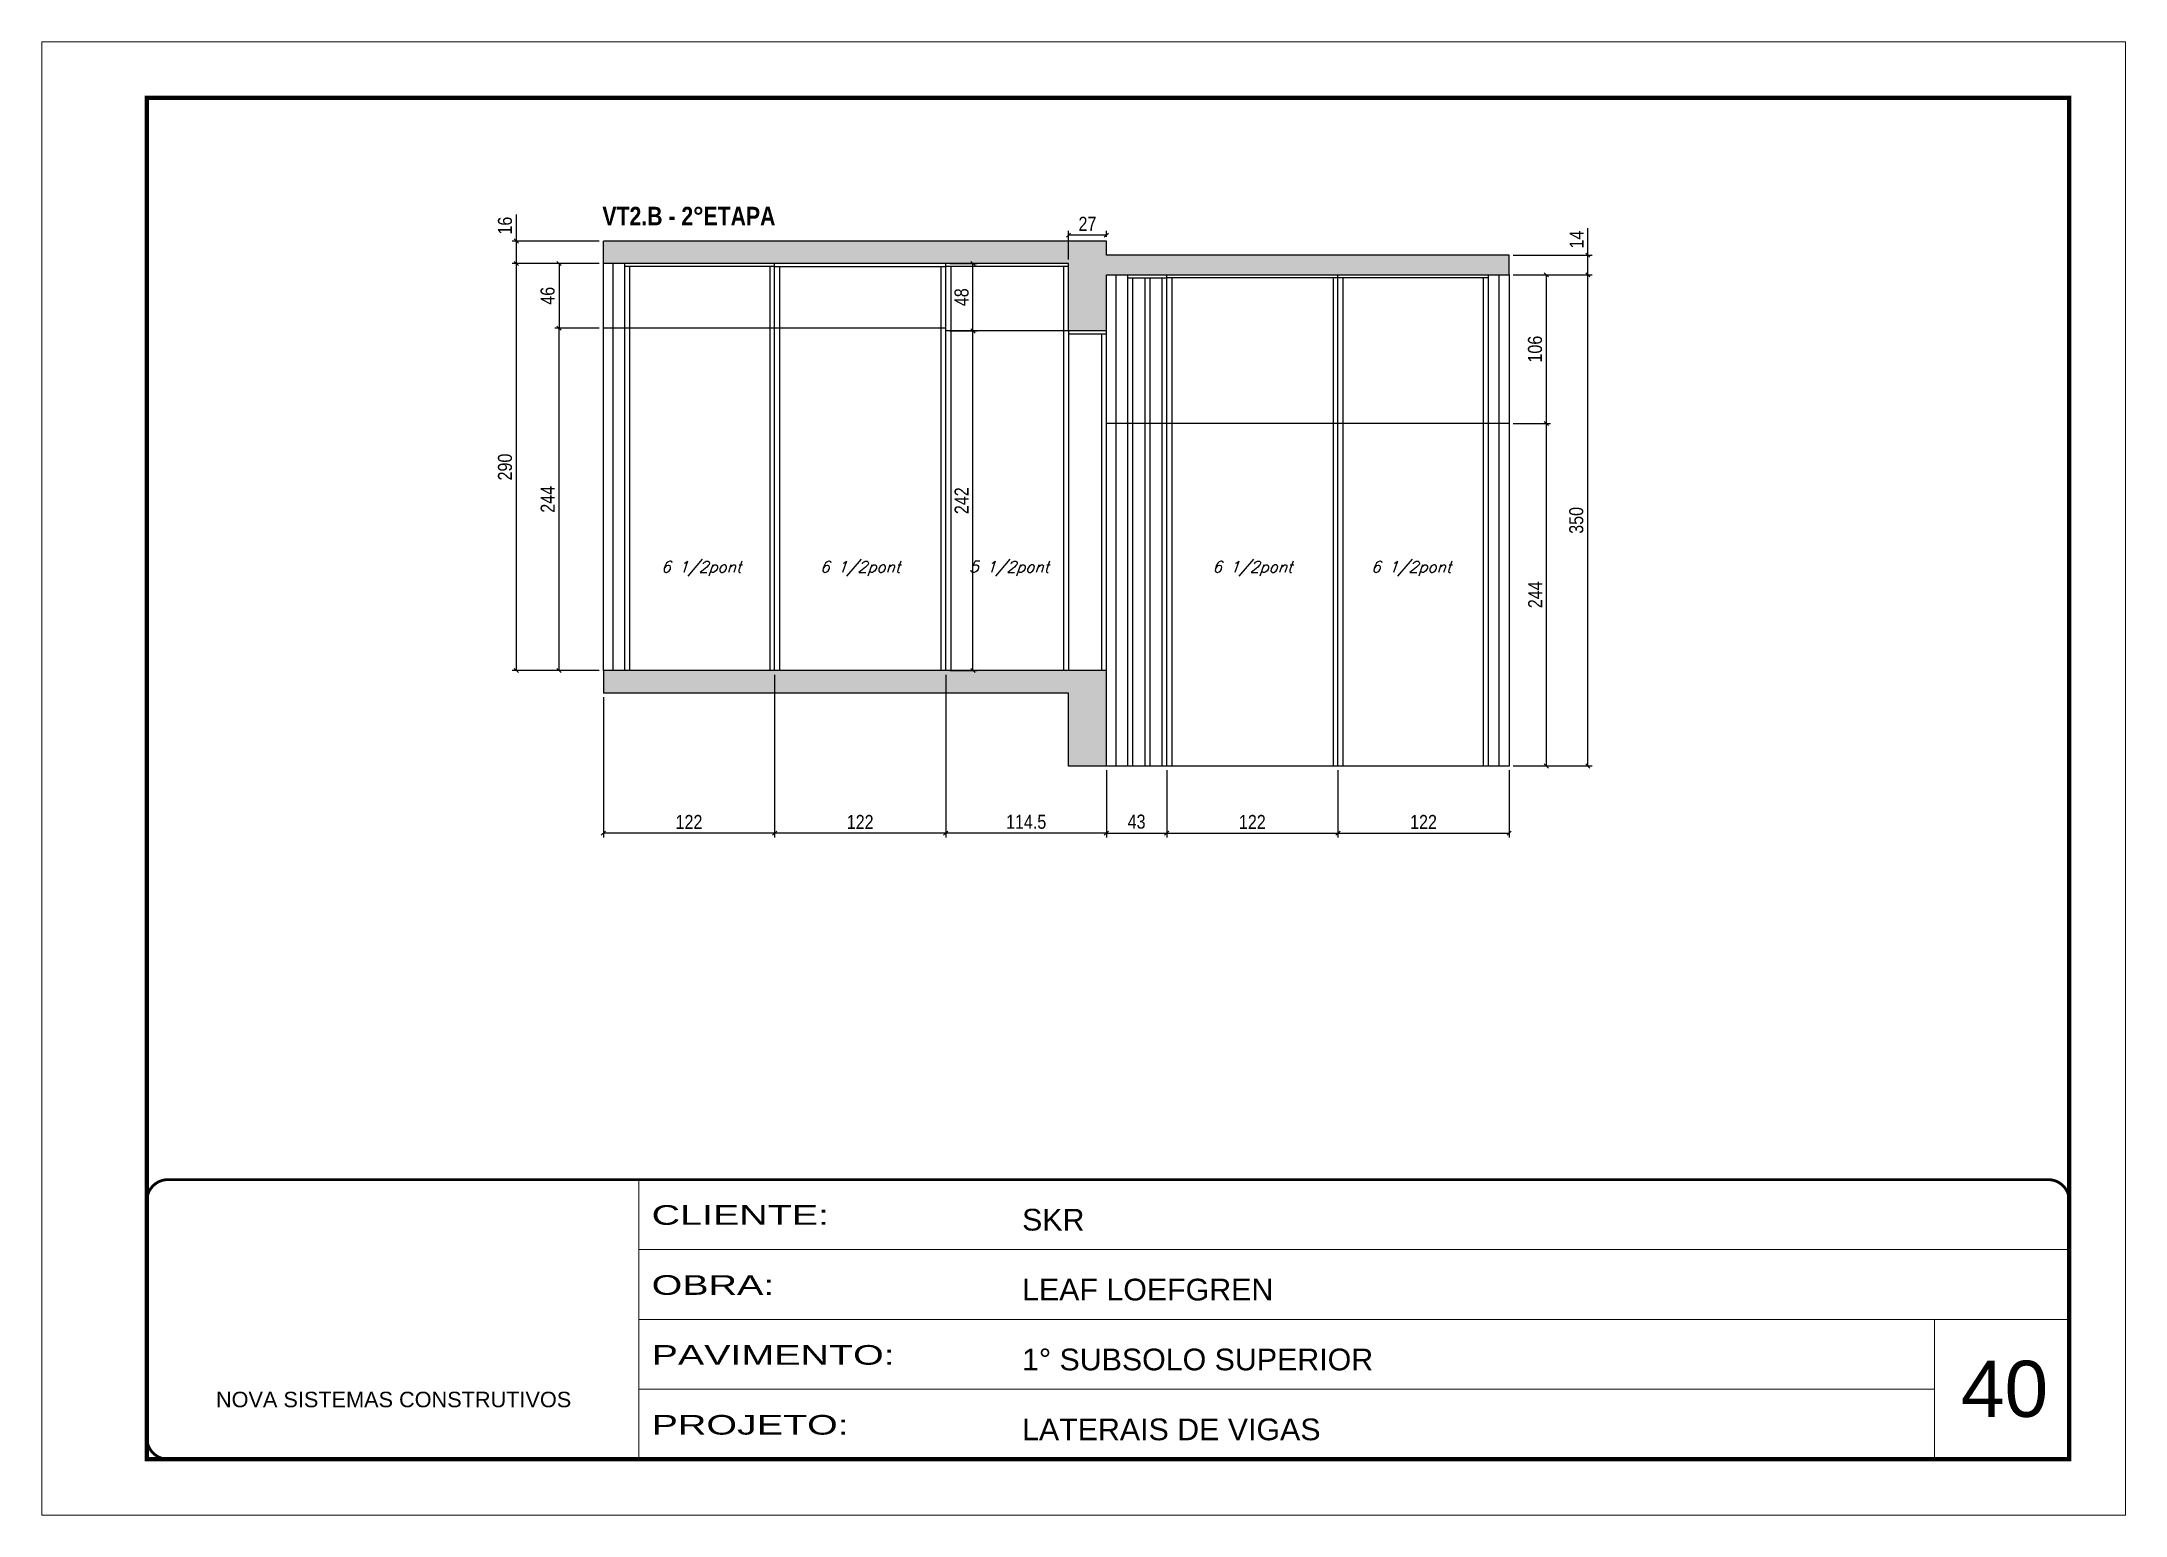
# Model space of a CAD drawing. Extents: x 3309 to 9590, y -2522 to 14608.
# Drawn here: x 8064 to 9549, y 3221 to 4271 of the extents above; entities that cross this region are included whole.
import ezdxf

# ---------------------------------------------------------------- set-up
doc = ezdxf.new("R2010")
doc.units = 0
doc.linetypes.add('CONTINUO', pattern=[0])
doc.linetypes.add('DASHED', pattern=[0.75, 0.5, -0.25])
for name, color, linetype, lineweight in [('CARIMBO', 255, 'Continuous', 9), ('Folhas', 255, 'Continuous', 9), ('SARRAFO DE PRESSAO', 251, 'DASHED', 9)]:
    doc.layers.add(name, color=color, linetype=linetype, lineweight=lineweight)
for name, color, linetype in [('COTA', 241, 'Continuous'), ('NOMENCLATURA', 7, 'Continuous'), ('Painéis', 200, 'Continuous'), ('SARR_2.2x7', 40, 'Continuous'), ('SARR_3.5x7', 81, 'Continuous'), ('texto', 7, 'Continuous')]:
    doc.layers.add(name, color=color, linetype=linetype)
doc.styles.add('ARIAL', font='arial.ttf')
doc.styles.add('COTA TECNICA', font='techl___.ttf', dxfattribs={"height": 10})
doc.styles.add('Romans', font='romans.shx')
doc.styles.add('TECNICA', font='techb___.ttf', dxfattribs={"height": 10})
doc.styles.add('Tecnologia', font='')
doc.styles.get('Tecnologia').set_extended_font_data('Forgotten Futurist')
doc.dimstyles.new('PAINEL', dxfattribs={"dimtxt": 10, "dimasz": 3, "dimexe": 3, "dimexo": 3, "dimgap": 3, "dimtad": 1, "dimdec": 1, "dimzin": 12, "dimdsep": 46, "dimtxsty": 'COTA TECNICA', "dimblk1": 'OBLIQUE', "dimblk2": 'OBLIQUE', "dimsah": 1, "dimcen": 0.9, "dimclrd": 4, "dimclre": 4, "dimclrt": 240, "dimadec": 1, "dimazin": 3, "dimtfac": 1, "dimtdec": 1, "dimtmove": 0, "dimatfit": 3, "dimfxl": 1, "dimtolj": 1, "dimtzin": 12, "dimarcsym": 0})
pattern_1 = [(50, (89.583, -64.5), (5.46554, -0.4781726), [0.5715, -6.2865]), (355, (89.583, -64.5), (-1.0573026, 5.7317054), [0.4572, -5.0292175]), (100.451445, (90.0384, -64.54), (4.4082374, 5.2535326), [0.4857003, -5.3427073]), (46.1842, (89.583, -62.976), (8.132371, -1.26127), [0.85725, -9.42975]), (96.63556, (90.2606, -63.081), (7.122124, 7.422784), [0.728551, -8.014068]), (351.18415, (89.583, -62.976), (7.122124, 7.422784), [0.685799, -7.543792]), (21, (90.345, -63.357), (4.5484317, -3.067956), [0.5715, -6.2865]), (326, (90.345, -63.357), (1.854061, 5.525639), [0.4572, -5.0292]), (71.451445, (90.724, -63.613), (6.4024926, 2.457683), [0.4857003, -5.342698]), (37.5, (89.5829, -64.5001), (0.0926581, 2.53665117), [0, -4.96824, 0, -5.1054, 0, -5.04825]), (7.5, (89.583, -64.5001), (2.0045899, 3.00541724), [0, -2.91084, 0, -4.85394, 0, -1.92405]), (327.5, (87.8836, -64.5001), (4.06771786, -0.1718623), [0, -1.905, 0, -5.9436, 0, -7.8867]), (317.5, (87.1216, -64.5), (4.4438754, 0.7627947), [0, -2.4765, 0, -3.94716, 0, -5.6007])]

msp = doc.modelspace()

# ---------------------------------------------------------------- texts
at = {"layer": 'CARIMBO', "style": 'ARIAL'}
msp.add_text('40', height=40, dxfattribs=at).set_placement((9432.23, 3290.83))
at = {"layer": 'NOMENCLATURA', "style": 'TECNICA'}
msp.add_text('VT2.B - 2°ETAPA', height=13.2, dxfattribs=at).set_placement((8464, 4139.83))
at = {"layer": 'texto', "color": 2, "char_height": 8, "attachment_point": 5, "style": 'Romans'}
for s, insert in [('{\\Q19;\\C256;6 1/2pont}', (8534.43, 3895.22)), ('{\\Q19;\\C256;6 1/2pont}', (8647.72, 3895.22)), ('{\\Q19;\\C256;5 1/2pont}', (8753.77, 3895.22)), ('{\\Q19;\\C256;6 1/2pont}', (8927.22, 3895.22)), ('{\\Q19;\\C256;6 1/2pont}', (9040.41, 3895.22))]:
    msp.add_mtext(s, dxfattribs=dict(at, insert=insert))

# ---------------------------------------------------------------- blocks, each defined once
blk = doc.blocks.new('9999999999')
at = {"color": 30, "linetype": 'CONTINUO'}
for p, q in [((98564.6, 34230.2), (98564.6, 34429.4)), ((98564.6, 34379.6), (99584, 34379.6)), ((98564.6, 34329.8), (99488, 34329.8)), ((99584, 34329.8), (99488, 34329.8)), ((99488, 34329.8), (99488, 34230.2)), ((98564.6, 34280), (99488, 34280))]:
    blk.add_line(p, q, dxfattribs=at)
at = {"color": 30, "linetype": 'CONTINUO', "const_width": 2}
blk.add_lwpolyline([(99584, 34230.2), (99584, 34414.4, 0.414214), (99569, 34429.4), (98229, 34429.4, 0.414214), (98214, 34414.4), (98214, 34245.2, 0.414214), (98229, 34230.2), (99584, 34230.2)], format="xyb", dxfattribs=at)
at = {"layer": 'Folhas'}
blk.add_lwpolyline([(98139, 34190.2), (99624, 34190.2), (99624, 35240.2), (98139, 35240.2)], close=True, dxfattribs=at)
at = {"layer": 'Folhas', "color": 30, "const_width": 3}
blk.add_lwpolyline([(98214, 34230.2), (99584, 34230.2), (99584, 35200.2), (98214, 35200.2)], close=True, dxfattribs=at)
at = {"color": 7, "linetype": 'Continuous', "ltscale": 5, "style": 'ARIAL'}
for s, height, p in [('SKR', 15.48, (98837.7, 34393.1)), ('LEAF LOEFGREN', 15.483, (98837.7, 34343.3)), ('1° SUBSOLO SUPERIOR', 15.483, (98837.7, 34293.5)), ('NOVA SISTEMAS CONSTRUTIVOS', 11.059, (98263.2, 34267.2)), ('LATERAIS DE VIGAS', 15.483, (98837.7, 34243.7))]:
    blk.add_text(s, height=height, dxfattribs=at).set_placement(p)
at = {"layer": 'Folhas', "color": 7, "style": 'Tecnologia', "width": 1.5}
for s, p in [('CLIENTE:', (98573.7, 34397.2)), ('OBRA:', (98573.7, 34347.3)), ('PAVIMENTO:', (98573.7, 34297.5)), ('PROJETO:', (98573.7, 34247.7))]:
    blk.add_text(s, height=14, dxfattribs=at).set_placement(p)
blk = doc.blocks.new('_Oblique')
at = {"color": 0, "linetype": 'ByBlock', "lineweight": -2}
blk.add_line((-0.5, -0.5), (0.5, 0.5), dxfattribs=at)
blk = doc.blocks.new('*D1366')
at = {"layer": 'COTA', "color": 4, "lineweight": -2, "transparency": 16777216}
for p, q in [((9113.2, 4104.6), (9169.3, 4104.6)), ((9166.3, 3754.6), (9166.3, 4104.6)), ((9113.2, 3754.6), (9169.3, 3754.6))]:
    blk.add_line(p, q, dxfattribs=at)
at = {"layer": 'Defpoints', "color": 0, "transparency": 16777216}
for p in [(9110.2, 4104.6), (9166.3, 4104.6), (9110.2, 3754.6)]:
    blk.add_point(p, dxfattribs=at)
at = {"layer": 'COTA', "color": 4, "lineweight": -2, "transparency": 16777216, "xscale": 3, "yscale": 3, "zscale": 3}
for p, rotation in [((9166.3, 4104.6), 90), ((9166.3, 3754.6), 270)]:
    blk.add_blockref('_Oblique', p, dxfattribs=dict(at, rotation=rotation))
at = {"layer": 'COTA', "color": 240, "transparency": 16777216, "insert": (9158.1, 3929.6), "char_height": 10, "attachment_point": 5, "rotation": 90, "style": 'COTA TECNICA'}
blk.add_mtext('\\A1;350', dxfattribs=at)
blk = doc.blocks.new('*D1363')
at = {"layer": 'COTA', "color": 4, "lineweight": -2, "transparency": 16777216}
for p, q in [((8708.7, 3819.6), (8708.7, 3703.7)), ((8823.2, 3751.6), (8823.2, 3703.7)), ((8823.2, 3706.7), (8708.7, 3706.7))]:
    blk.add_line(p, q, dxfattribs=at)
at = {"layer": 'Defpoints', "color": 0, "transparency": 16777216}
for p in [(8708.7, 3822.6), (8823.2, 3754.6), (8708.7, 3706.7)]:
    blk.add_point(p, dxfattribs=at)
at = {"layer": 'COTA', "color": 4, "lineweight": -2, "transparency": 16777216, "xscale": 3, "yscale": 3, "zscale": 3, "rotation": 180}
blk.add_blockref('_Oblique', (8708.7, 3706.7), dxfattribs=at)
at = {"layer": 'COTA', "color": 4, "lineweight": -2, "transparency": 16777216, "xscale": 3, "yscale": 3, "zscale": 3}
blk.add_blockref('_Oblique', (8823.2, 3706.7), dxfattribs=at)
at = {"layer": 'COTA', "color": 240, "transparency": 16777216, "insert": (8766, 3714.8), "char_height": 10, "attachment_point": 5, "style": 'COTA TECNICA'}
blk.add_mtext('\\A1;114.5', dxfattribs=at)
blk = doc.blocks.new('*D1369')
at = {"layer": 'COTA', "color": 4, "lineweight": -2, "transparency": 16777216}
for p, q in [((8586.7, 3819.6), (8586.7, 3703.7)), ((8708.7, 3819.6), (8708.7, 3703.7)), ((8708.7, 3706.7), (8586.7, 3706.7))]:
    blk.add_line(p, q, dxfattribs=at)
at = {"layer": 'Defpoints', "color": 0, "transparency": 16777216}
for p in [(8586.7, 3822.6), (8708.7, 3822.6), (8586.7, 3706.7)]:
    blk.add_point(p, dxfattribs=at)
at = {"layer": 'COTA', "color": 4, "lineweight": -2, "transparency": 16777216, "xscale": 3, "yscale": 3, "zscale": 3, "rotation": 180}
blk.add_blockref('_Oblique', (8586.7, 3706.7), dxfattribs=at)
at = {"layer": 'COTA', "color": 4, "lineweight": -2, "transparency": 16777216, "xscale": 3, "yscale": 3, "zscale": 3}
blk.add_blockref('_Oblique', (8708.7, 3706.7), dxfattribs=at)
at = {"layer": 'COTA', "color": 240, "transparency": 16777216, "insert": (8647.7, 3714.7), "char_height": 10, "attachment_point": 5, "style": 'COTA TECNICA'}
blk.add_mtext('\\A1;122', dxfattribs=at)
blk = doc.blocks.new('*D1370')
at = {"layer": 'COTA', "color": 4, "lineweight": -2, "transparency": 16777216}
for p, q in [((8586.7, 3819.6), (8586.7, 3703.7)), ((8464.7, 3803.6), (8464.7, 3703.7)), ((8586.7, 3706.7), (8464.7, 3706.7))]:
    blk.add_line(p, q, dxfattribs=at)
at = {"layer": 'Defpoints', "color": 0, "transparency": 16777216}
for p in [(8586.7, 3822.6), (8464.7, 3806.6), (8464.7, 3706.7)]:
    blk.add_point(p, dxfattribs=at)
at = {"layer": 'COTA', "color": 4, "lineweight": -2, "transparency": 16777216, "xscale": 3, "yscale": 3, "zscale": 3, "rotation": 180}
blk.add_blockref('_Oblique', (8464.7, 3706.7), dxfattribs=at)
at = {"layer": 'COTA', "color": 4, "lineweight": -2, "transparency": 16777216, "xscale": 3, "yscale": 3, "zscale": 3}
blk.add_blockref('_Oblique', (8586.7, 3706.7), dxfattribs=at)
at = {"layer": 'COTA', "color": 240, "transparency": 16777216, "insert": (8525.7, 3714.7), "char_height": 10, "attachment_point": 5, "style": 'COTA TECNICA'}
blk.add_mtext('\\A1;122', dxfattribs=at)
blk = doc.blocks.new('*D1371')
at = {"layer": 'COTA', "color": 4, "lineweight": -2, "transparency": 16777216}
for p, q in [((8461.7, 4112.6), (8399.7, 4112.6)), ((8402.7, 3822.6), (8402.7, 4112.6)), ((8461.7, 3822.6), (8399.7, 3822.6))]:
    blk.add_line(p, q, dxfattribs=at)
at = {"layer": 'Defpoints', "color": 0, "transparency": 16777216}
for p in [(8402.7, 4112.6), (8464.7, 4112.6), (8464.7, 3822.6)]:
    blk.add_point(p, dxfattribs=at)
at = {"layer": 'COTA', "color": 4, "lineweight": -2, "transparency": 16777216, "xscale": 3, "yscale": 3, "zscale": 3}
for p, rotation in [((8402.7, 4112.6), 90), ((8402.7, 3822.6), 270)]:
    blk.add_blockref('_Oblique', p, dxfattribs=dict(at, rotation=rotation))
at = {"layer": 'COTA', "color": 240, "transparency": 16777216, "insert": (8394.6, 3967.6), "char_height": 10, "attachment_point": 5, "rotation": 90, "style": 'COTA TECNICA'}
blk.add_mtext('\\A1;290', dxfattribs=at)
blk = doc.blocks.new('*D1372')
at = {"layer": 'COTA', "color": 4, "lineweight": -2, "transparency": 16777216}
for p, q in [((8402.7, 4128.6), (8402.7, 4147.6)), ((8461.7, 4128.6), (8399.7, 4128.6)), ((8402.7, 4112.6), (8402.7, 4128.6)), ((8461.7, 4112.6), (8399.7, 4112.6))]:
    blk.add_line(p, q, dxfattribs=at)
at = {"layer": 'Defpoints', "color": 0, "transparency": 16777216}
for p in [(8402.7, 4128.6), (8464.7, 4128.6), (8464.7, 4112.6)]:
    blk.add_point(p, dxfattribs=at)
at = {"layer": 'COTA', "color": 4, "lineweight": -2, "transparency": 16777216, "xscale": 3, "yscale": 3, "zscale": 3}
for p, rotation in [((8402.7, 4128.6), 90), ((8402.7, 4112.6), 270)]:
    blk.add_blockref('_Oblique', p, dxfattribs=dict(at, rotation=rotation))
at = {"layer": 'COTA', "color": 240, "transparency": 16777216, "insert": (8394.6, 4139.6), "char_height": 10, "attachment_point": 5, "rotation": 90, "style": 'COTA TECNICA'}
blk.add_mtext('\\A1;16', dxfattribs=at)
blk = doc.blocks.new('*D1374')
at = {"layer": 'COTA', "color": 4, "lineweight": -2, "transparency": 16777216}
for p, q in [((8796.2, 4115.6), (8796.2, 4135.8)), ((8823.2, 4132.8), (8796.2, 4132.8)), ((8823.2, 4131.6), (8823.2, 4135.8))]:
    blk.add_line(p, q, dxfattribs=at)
at = {"layer": 'Defpoints', "color": 0, "transparency": 16777216}
for p in [(8796.2, 4132.8), (8823.2, 4128.6), (8796.2, 4112.6)]:
    blk.add_point(p, dxfattribs=at)
at = {"layer": 'COTA', "color": 4, "lineweight": -2, "transparency": 16777216, "xscale": 3, "yscale": 3, "zscale": 3, "rotation": 180}
blk.add_blockref('_Oblique', (8796.2, 4132.8), dxfattribs=at)
at = {"layer": 'COTA', "color": 4, "lineweight": -2, "transparency": 16777216, "xscale": 3, "yscale": 3, "zscale": 3}
blk.add_blockref('_Oblique', (8823.2, 4132.8), dxfattribs=at)
at = {"layer": 'COTA', "color": 240, "transparency": 16777216, "insert": (8809.7, 4140.9), "char_height": 10, "attachment_point": 5, "style": 'COTA TECNICA'}
blk.add_mtext('\\A1;27', dxfattribs=at)
blk = doc.blocks.new('*D1375')
at = {"layer": 'COTA', "color": 4, "lineweight": -2, "transparency": 16777216}
for p, q in [((8461.7, 4066.6), (8430.1, 4066.6)), ((8433.1, 3822.6), (8433.1, 4066.6)), ((8461.7, 3822.6), (8430.1, 3822.6))]:
    blk.add_line(p, q, dxfattribs=at)
at = {"layer": 'Defpoints', "color": 0, "transparency": 16777216}
for p in [(8433.1, 4066.6), (8464.7, 4066.6), (8464.7, 3822.6)]:
    blk.add_point(p, dxfattribs=at)
at = {"layer": 'COTA', "color": 4, "lineweight": -2, "transparency": 16777216, "xscale": 3, "yscale": 3, "zscale": 3}
for p, rotation in [((8433.1, 4066.6), 90), ((8433.1, 3822.6), 270)]:
    blk.add_blockref('_Oblique', p, dxfattribs=dict(at, rotation=rotation))
at = {"layer": 'COTA', "color": 240, "transparency": 16777216, "insert": (8425, 3944.6), "char_height": 10, "attachment_point": 5, "rotation": 90, "style": 'COTA TECNICA'}
blk.add_mtext('\\A1;244', dxfattribs=at)
blk = doc.blocks.new('*D1376')
at = {"layer": 'COTA', "color": 4, "lineweight": -2, "transparency": 16777216}
for p, q in [((8461.7, 4112.6), (8430.1, 4112.6)), ((8433.1, 4112.6), (8433.1, 4066.6)), ((8461.7, 4066.6), (8430.1, 4066.6))]:
    blk.add_line(p, q, dxfattribs=at)
at = {"layer": 'Defpoints', "color": 0, "transparency": 16777216}
for p in [(8464.7, 4112.6), (8433.1, 4066.6), (8464.7, 4066.6)]:
    blk.add_point(p, dxfattribs=at)
at = {"layer": 'COTA', "color": 4, "lineweight": -2, "transparency": 16777216, "xscale": 3, "yscale": 3, "zscale": 3}
for p, rotation in [((8433.1, 4112.6), 90), ((8433.1, 4066.6), 270)]:
    blk.add_blockref('_Oblique', p, dxfattribs=dict(at, rotation=rotation))
at = {"layer": 'COTA', "color": 240, "transparency": 16777216, "insert": (8425, 4089.6), "char_height": 10, "attachment_point": 5, "rotation": 90, "style": 'COTA TECNICA'}
blk.add_mtext('\\A1;46', dxfattribs=at)
blk = doc.blocks.new('*D1367')
at = {"layer": 'COTA', "color": 4, "lineweight": -2, "transparency": 16777216}
for p, q in [((9113.2, 3998.6), (9139.8, 3998.6)), ((9136.8, 3754.6), (9136.8, 3998.6)), ((9113.2, 3754.6), (9139.8, 3754.6))]:
    blk.add_line(p, q, dxfattribs=at)
at = {"layer": 'Defpoints', "color": 0, "transparency": 16777216}
for p in [(9110.2, 3998.6), (9136.8, 3998.6), (9110.2, 3754.6)]:
    blk.add_point(p, dxfattribs=at)
at = {"layer": 'COTA', "color": 4, "lineweight": -2, "transparency": 16777216, "xscale": 3, "yscale": 3, "zscale": 3}
for p, rotation in [((9136.8, 3998.6), 90), ((9136.8, 3754.6), 270)]:
    blk.add_blockref('_Oblique', p, dxfattribs=dict(at, rotation=rotation))
at = {"layer": 'COTA', "color": 240, "transparency": 16777216, "insert": (9128.8, 3876.6), "char_height": 10, "attachment_point": 5, "rotation": 90, "style": 'COTA TECNICA'}
blk.add_mtext('\\A1;244', dxfattribs=at)
blk = doc.blocks.new('*D1368')
at = {"layer": 'COTA', "color": 4, "lineweight": -2, "transparency": 16777216}
for p, q in [((9113.2, 4104.6), (9139.8, 4104.6)), ((9136.8, 3998.6), (9136.8, 4104.6)), ((9113.2, 3998.6), (9139.8, 3998.6))]:
    blk.add_line(p, q, dxfattribs=at)
at = {"layer": 'Defpoints', "color": 0, "transparency": 16777216}
for p in [(9110.2, 4104.6), (9136.8, 4104.6), (9110.2, 3998.6)]:
    blk.add_point(p, dxfattribs=at)
at = {"layer": 'COTA', "color": 4, "lineweight": -2, "transparency": 16777216, "xscale": 3, "yscale": 3, "zscale": 3}
for p, rotation in [((9136.8, 4104.6), 90), ((9136.8, 3998.6), 270)]:
    blk.add_blockref('_Oblique', p, dxfattribs=dict(at, rotation=rotation))
at = {"layer": 'COTA', "color": 240, "transparency": 16777216, "insert": (9128.7, 4051.6), "char_height": 10, "attachment_point": 5, "rotation": 90, "style": 'COTA TECNICA'}
blk.add_mtext('\\A1;106', dxfattribs=at)
blk = doc.blocks.new('*D1360')
at = {"layer": 'COTA', "color": 4, "lineweight": -2, "transparency": 16777216}
for p, q in [((8711.7, 4064.6), (8731.1, 4064.6)), ((8728.1, 3822.6), (8728.1, 4064.6)), ((8711.7, 3822.6), (8731.1, 3822.6))]:
    blk.add_line(p, q, dxfattribs=at)
at = {"layer": 'Defpoints', "color": 0, "transparency": 16777216}
for p in [(8708.7, 4064.6), (8728.1, 4064.6), (8708.7, 3822.6)]:
    blk.add_point(p, dxfattribs=at)
at = {"layer": 'COTA', "color": 4, "lineweight": -2, "transparency": 16777216, "xscale": 3, "yscale": 3, "zscale": 3}
for p, rotation in [((8728.1, 4064.6), 90), ((8728.1, 3822.6), 270)]:
    blk.add_blockref('_Oblique', p, dxfattribs=dict(at, rotation=rotation))
at = {"layer": 'COTA', "color": 240, "transparency": 16777216, "insert": (8720, 3943.6), "char_height": 10, "attachment_point": 5, "rotation": 90, "style": 'COTA TECNICA'}
blk.add_mtext('\\A1;242', dxfattribs=at)
blk = doc.blocks.new('*D1361')
at = {"layer": 'COTA', "color": 4, "lineweight": -2, "transparency": 16777216}
for p, q in [((8711.7, 4112.6), (8731.1, 4112.6)), ((8728.1, 4064.6), (8728.1, 4112.6)), ((8711.7, 4064.6), (8731.1, 4064.6))]:
    blk.add_line(p, q, dxfattribs=at)
at = {"layer": 'Defpoints', "color": 0, "transparency": 16777216}
for p in [(8708.7, 4112.6), (8728.1, 4112.6), (8708.7, 4064.6)]:
    blk.add_point(p, dxfattribs=at)
at = {"layer": 'COTA', "color": 4, "lineweight": -2, "transparency": 16777216, "xscale": 3, "yscale": 3, "zscale": 3}
for p, rotation in [((8728.1, 4112.6), 90), ((8728.1, 4064.6), 270)]:
    blk.add_blockref('_Oblique', p, dxfattribs=dict(at, rotation=rotation))
at = {"layer": 'COTA', "color": 240, "transparency": 16777216, "insert": (8720, 4088.6), "char_height": 10, "attachment_point": 5, "rotation": 90, "style": 'COTA TECNICA'}
blk.add_mtext('\\A1;48', dxfattribs=at)
blk = doc.blocks.new('*D1381')
at = {"layer": 'COTA', "color": 4, "lineweight": -2, "transparency": 16777216}
for p, q in [((9166.3, 4118.6), (9166.3, 4137.7)), ((9113.2, 4118.6), (9169.3, 4118.6)), ((9166.3, 4104.6), (9166.3, 4118.6)), ((9113.2, 4104.6), (9169.3, 4104.6))]:
    blk.add_line(p, q, dxfattribs=at)
at = {"layer": 'Defpoints', "color": 0, "transparency": 16777216}
for p in [(9110.2, 4118.6), (9166.3, 4118.6), (9110.2, 4104.6)]:
    blk.add_point(p, dxfattribs=at)
at = {"layer": 'COTA', "color": 4, "lineweight": -2, "transparency": 16777216, "xscale": 3, "yscale": 3, "zscale": 3}
for p, rotation in [((9166.3, 4118.6), 90), ((9166.3, 4104.6), 270)]:
    blk.add_blockref('_Oblique', p, dxfattribs=dict(at, rotation=rotation))
at = {"layer": 'COTA', "color": 240, "transparency": 16777216, "insert": (9158.3, 4129.7), "char_height": 10, "attachment_point": 5, "rotation": 90, "style": 'COTA TECNICA'}
blk.add_mtext('\\A1;14', dxfattribs=at)
blk = doc.blocks.new('*D1382')
at = {"layer": 'COTA', "color": 4, "lineweight": -2, "transparency": 16777216}
for p, q in [((8823.2, 3751.6), (8823.2, 3703.7)), ((8866.2, 3751.6), (8866.2, 3703.7)), ((8823.2, 3706.7), (8866.2, 3706.7))]:
    blk.add_line(p, q, dxfattribs=at)
at = {"layer": 'Defpoints', "color": 0, "transparency": 16777216}
for p in [(8823.2, 3754.6), (8866.2, 3754.6), (8866.2, 3706.7)]:
    blk.add_point(p, dxfattribs=at)
at = {"layer": 'COTA', "color": 4, "lineweight": -2, "transparency": 16777216, "xscale": 3, "yscale": 3, "zscale": 3, "rotation": 180}
blk.add_blockref('_Oblique', (8823.2, 3706.7), dxfattribs=at)
at = {"layer": 'COTA', "color": 4, "lineweight": -2, "transparency": 16777216, "xscale": 3, "yscale": 3, "zscale": 3}
blk.add_blockref('_Oblique', (8866.2, 3706.7), dxfattribs=at)
at = {"layer": 'COTA', "color": 240, "transparency": 16777216, "insert": (8844.7, 3714.9), "char_height": 10, "attachment_point": 5, "style": 'COTA TECNICA'}
blk.add_mtext('\\A1;43', dxfattribs=at)
blk = doc.blocks.new('*D1383')
at = {"layer": 'COTA', "color": 4, "lineweight": -2, "transparency": 16777216}
for p, q in [((8866.2, 3751.6), (8866.2, 3703.7)), ((8988.2, 3751.6), (8988.2, 3703.7)), ((8866.2, 3706.7), (8988.2, 3706.7))]:
    blk.add_line(p, q, dxfattribs=at)
at = {"layer": 'Defpoints', "color": 0, "transparency": 16777216}
for p in [(8866.2, 3754.6), (8988.2, 3754.6), (8988.2, 3706.7)]:
    blk.add_point(p, dxfattribs=at)
at = {"layer": 'COTA', "color": 4, "lineweight": -2, "transparency": 16777216, "xscale": 3, "yscale": 3, "zscale": 3, "rotation": 180}
blk.add_blockref('_Oblique', (8866.2, 3706.7), dxfattribs=at)
at = {"layer": 'COTA', "color": 4, "lineweight": -2, "transparency": 16777216, "xscale": 3, "yscale": 3, "zscale": 3}
blk.add_blockref('_Oblique', (8988.2, 3706.7), dxfattribs=at)
at = {"layer": 'COTA', "color": 240, "transparency": 16777216, "insert": (8927.2, 3714.7), "char_height": 10, "attachment_point": 5, "style": 'COTA TECNICA'}
blk.add_mtext('\\A1;122', dxfattribs=at)
blk = doc.blocks.new('*D1384')
at = {"layer": 'COTA', "color": 4, "lineweight": -2, "transparency": 16777216}
for p, q in [((8988.2, 3751.6), (8988.2, 3703.7)), ((9110.2, 3751.6), (9110.2, 3703.7)), ((8988.2, 3706.7), (9110.2, 3706.7))]:
    blk.add_line(p, q, dxfattribs=at)
at = {"layer": 'Defpoints', "color": 0, "transparency": 16777216}
for p in [(8988.2, 3754.6), (9110.2, 3754.6), (9110.2, 3706.7)]:
    blk.add_point(p, dxfattribs=at)
at = {"layer": 'COTA', "color": 4, "lineweight": -2, "transparency": 16777216, "xscale": 3, "yscale": 3, "zscale": 3, "rotation": 180}
blk.add_blockref('_Oblique', (8988.2, 3706.7), dxfattribs=at)
at = {"layer": 'COTA', "color": 4, "lineweight": -2, "transparency": 16777216, "xscale": 3, "yscale": 3, "zscale": 3}
blk.add_blockref('_Oblique', (9110.2, 3706.7), dxfattribs=at)
at = {"layer": 'COTA', "color": 240, "transparency": 16777216, "insert": (9049.2, 3714.7), "char_height": 10, "attachment_point": 5, "style": 'COTA TECNICA'}
blk.add_mtext('\\A1;122', dxfattribs=at)

# ---------------------------------------------------------------- dimensions: what is measured, and where the dimension line sits
at = {"layer": 'COTA'}
for base, p1, p2, angle, picture, middle in [((8402.75, 4128.59), (8464.72, 4112.59), (8464.72, 4128.59), 90, '*D1372', (8394.65, 4139.6)), ((8796.22, 4132.78), (8823.22, 4128.59), (8796.22, 4112.59), 180, '*D1374', (8809.72, 4140.86)), ((9166.33, 4118.59), (9110.22, 4104.59), (9110.22, 4118.59), 90, '*D1381', (9158.26, 4129.65)), ((8402.75, 4112.59), (8464.72, 3822.59), (8464.72, 4112.59), 90, '*D1371', (8394.62, 3967.59)), ((8433.07, 4066.59), (8464.72, 4112.59), (8464.72, 4066.59), 90, '*D1376', (8424.97, 4089.59)), ((9166.33, 4104.59), (9110.22, 3754.59), (9110.22, 4104.59), 90, '*D1366', (9158.11, 3929.59)), ((8433.07, 4066.59), (8464.72, 3822.59), (8464.72, 4066.59), 90, '*D1375', (8425, 3944.59)), ((8728.07, 4064.59), (8708.72, 3822.59), (8708.72, 4064.59), 90, '*D1360', (8719.99, 3943.59)), ((9136.85, 3998.59), (9110.22, 3754.59), (9110.22, 3998.59), 90, '*D1367', (9128.77, 3876.59)), ((8586.72, 3706.69), (8708.72, 3822.59), (8586.72, 3822.59), 180, '*D1369', (8647.72, 3714.75))]:
    dim = msp.add_linear_dim(base=base, p1=p1, p2=p2, angle=angle, dimstyle='PAINEL', dxfattribs=at)
    dim.commit()
    dim.dimension.update_dxf_attribs({"geometry": picture, "text_midpoint": middle})
for base, p1, p2, angle, picture, middle in [((8728.07, 4112.59), (8708.72, 4064.59), (8708.72, 4112.59), 90, '*D1361', (8719.97, 4088.59)), ((9136.85, 4104.59), (9110.22, 3998.59), (9110.22, 4104.59), 90, '*D1368', (9128.74, 4051.59)), ((8464.72, 3706.69), (8586.72, 3822.59), (8464.72, 3806.59), 180, '*D1370', (8525.72, 3714.75)), ((8708.72, 3706.69), (8823.22, 3754.59), (8708.72, 3822.59), 180, '*D1363', (8765.97, 3714.8))]:
    dim = msp.add_linear_dim(base=base, p1=p1, p2=p2, angle=angle, dimstyle='PAINEL', override={"dimtmove": 1}, dxfattribs=at)
    dim.commit()
    dim.dimension.update_dxf_attribs({"geometry": picture, "text_midpoint": middle})
dim = msp.add_linear_dim(base=(8866.22, 3706.69), p1=(8823.22, 3754.59), p2=(8866.22, 3754.59), dimstyle='PAINEL', dxfattribs=at)
dim.commit()
dim.dimension.update_dxf_attribs({"geometry": '*D1382', "text_midpoint": (8844.72, 3714.91)})
for base, p1, p2, picture, middle in [((8988.22, 3706.69), (8866.22, 3754.59), (8988.22, 3754.59), '*D1383', (8927.22, 3714.75)), ((9110.22, 3706.69), (8988.22, 3754.59), (9110.22, 3754.59), '*D1384', (9049.22, 3714.75))]:
    dim = msp.add_linear_dim(base=base, p1=p1, p2=p2, dimstyle='PAINEL', override={"dimtmove": 1}, dxfattribs=at)
    dim.commit()
    dim.dimension.update_dxf_attribs({"geometry": picture, "text_midpoint": middle})

# ---------------------------------------------------------------- hatches: boundary and pattern name
at = {"layer": 'COTA'}
h = msp.add_hatch(dxfattribs=at)
h.set_pattern_fill('AR-CONC', color=256, scale=0.03)
h.set_pattern_definition(pattern_1)
h.paths.add_polyline_path([(8796.22, 4064.59), (8796.25, 4064.59), (8823.22, 4064.59), (8823.22, 4104.59), (9110.22, 4104.59), (9110.22, 4118.59), (8823.22, 4118.59), (8823.22, 4128.59), (8464.72, 4128.59), (8464.72, 4112.59), (8796.22, 4112.59)])
h = msp.add_hatch(dxfattribs=at)
h.set_pattern_fill('AR-CONC', color=256, scale=0.03)
h.set_pattern_definition(pattern_1)
h.paths.add_polyline_path([(8823.22, 3822.59), (8464.72, 3822.59), (8464.72, 3806.59), (8796.22, 3806.59), (8796.22, 3754.59), (8823.22, 3754.59)])

# ---------------------------------------------------------------- linework, layer by layer
for p, q in [((8823.22, 4128.59), (8464.72, 4128.59)), ((8464.72, 4112.59), (8464.72, 4128.59)), ((8823.22, 4118.59), (8823.22, 4128.59)), ((9110.22, 4118.59), (8823.22, 4118.59)), ((9110.22, 4104.59), (9110.22, 4118.59)), ((8796.25, 4064.59), (8796.25, 3822.59)), ((8464.72, 3822.59), (8464.72, 3806.59)), ((8796.22, 3806.59), (8464.72, 3806.59)), ((8796.22, 3754.59), (8796.22, 3806.59)), ((8823.22, 3754.59), (8796.22, 3754.59))]:
    msp.add_line(p, q, dxfattribs=at)
at = {"layer": 'Painéis', "linetype": 'ByBlock'}
for p, q in [((8796.22, 4112.59), (8464.72, 4112.59)), ((8464.72, 3822.59), (8464.72, 4112.59)), ((8586.72, 3822.59), (8586.72, 4112.59)), ((8708.72, 3822.59), (8708.72, 4112.59)), ((8796.22, 4064.59), (8796.22, 4112.59)), ((8823.22, 3754.59), (8823.22, 4104.59)), ((8823.22, 4104.59), (9110.22, 4104.59)), ((8866.22, 3754.59), (8866.22, 4104.59)), ((8988.22, 3754.59), (8988.22, 4104.59)), ((9110.22, 4104.59), (9110.22, 3754.59)), ((8708.72, 4066.59), (8464.72, 4066.59)), ((8823.22, 4064.59), (8708.72, 4064.59)), ((9110.22, 3998.59), (8823.22, 3998.59)), ((8823.22, 3822.59), (8464.72, 3822.59)), ((9110.22, 3754.59), (8823.22, 3754.59))]:
    msp.add_line(p, q, dxfattribs=at)
at = {"layer": 'SARR_2.2x7', "linetype": 'Continuous'}
for p, q in [((8471.72, 3822.59), (8471.72, 4112.59)), ((8586.72, 4110.39), (8479.72, 4110.39)), ((8586.72, 4110.39), (8708.72, 4110.39)), ((8796.22, 4110.39), (8708.72, 4110.39)), ((8830.22, 3754.59), (8830.22, 4104.59)), ((8838.22, 4102.39), (8866.22, 4102.39)), ((8988.22, 4102.39), (8866.22, 4102.39)), ((9095.22, 4102.39), (8988.22, 4102.39)), ((9103.22, 3754.59), (9103.22, 4104.59)), ((8823.22, 4062.39), (8796.22, 4062.39))]:
    msp.add_line(p, q, dxfattribs=at)
at = {"layer": 'SARR_3.5x7'}
for p, q in [((8479.72, 4112.59), (8479.72, 3822.59)), ((8483.22, 4110.39), (8483.22, 3822.59)), ((8583.22, 4110.39), (8583.22, 3822.59)), ((8590.22, 4110.39), (8590.22, 3822.59)), ((8705.22, 4110.39), (8705.22, 3822.59)), ((8712.22, 4110.39), (8712.22, 3822.59)), ((8792.72, 4110.39), (8792.72, 3822.59)), ((8838.22, 4104.59), (8838.22, 3754.59)), ((8841.72, 4102.39), (8841.72, 3754.59)), ((8850.69, 4102.39), (8850.69, 3754.59)), ((8854.19, 4102.39), (8854.19, 3754.59)), ((8862.72, 4102.39), (8862.72, 3754.59)), ((8869.72, 4102.39), (8869.72, 3754.59)), ((8984.72, 4102.39), (8984.72, 3754.59)), ((8991.72, 4102.39), (8991.72, 3754.59)), ((9091.72, 4102.39), (9091.72, 3754.59)), ((9095.22, 4104.59), (9095.22, 3754.59)), ((8819.72, 4062.39), (8819.72, 3822.59))]:
    msp.add_line(p, q, dxfattribs=at)

# ---------------------------------------------------------------- block references
at = {"layer": 'SARRAFO DE PRESSAO', "color": 6, "linetype": 'ByBlock'}
msp.add_blockref('9999999999', (-90074.61, -30969.52), dxfattribs=at)

msp.set_redraw_order([(e.dxf.handle, doc.entitydb.next_handle()) for e in msp.query("TEXT MTEXT ATTDEF DIMENSION ARC_DIMENSION")])  # texts and dimensions are drawn at this point

doc.saveas('drawing.dxf')
